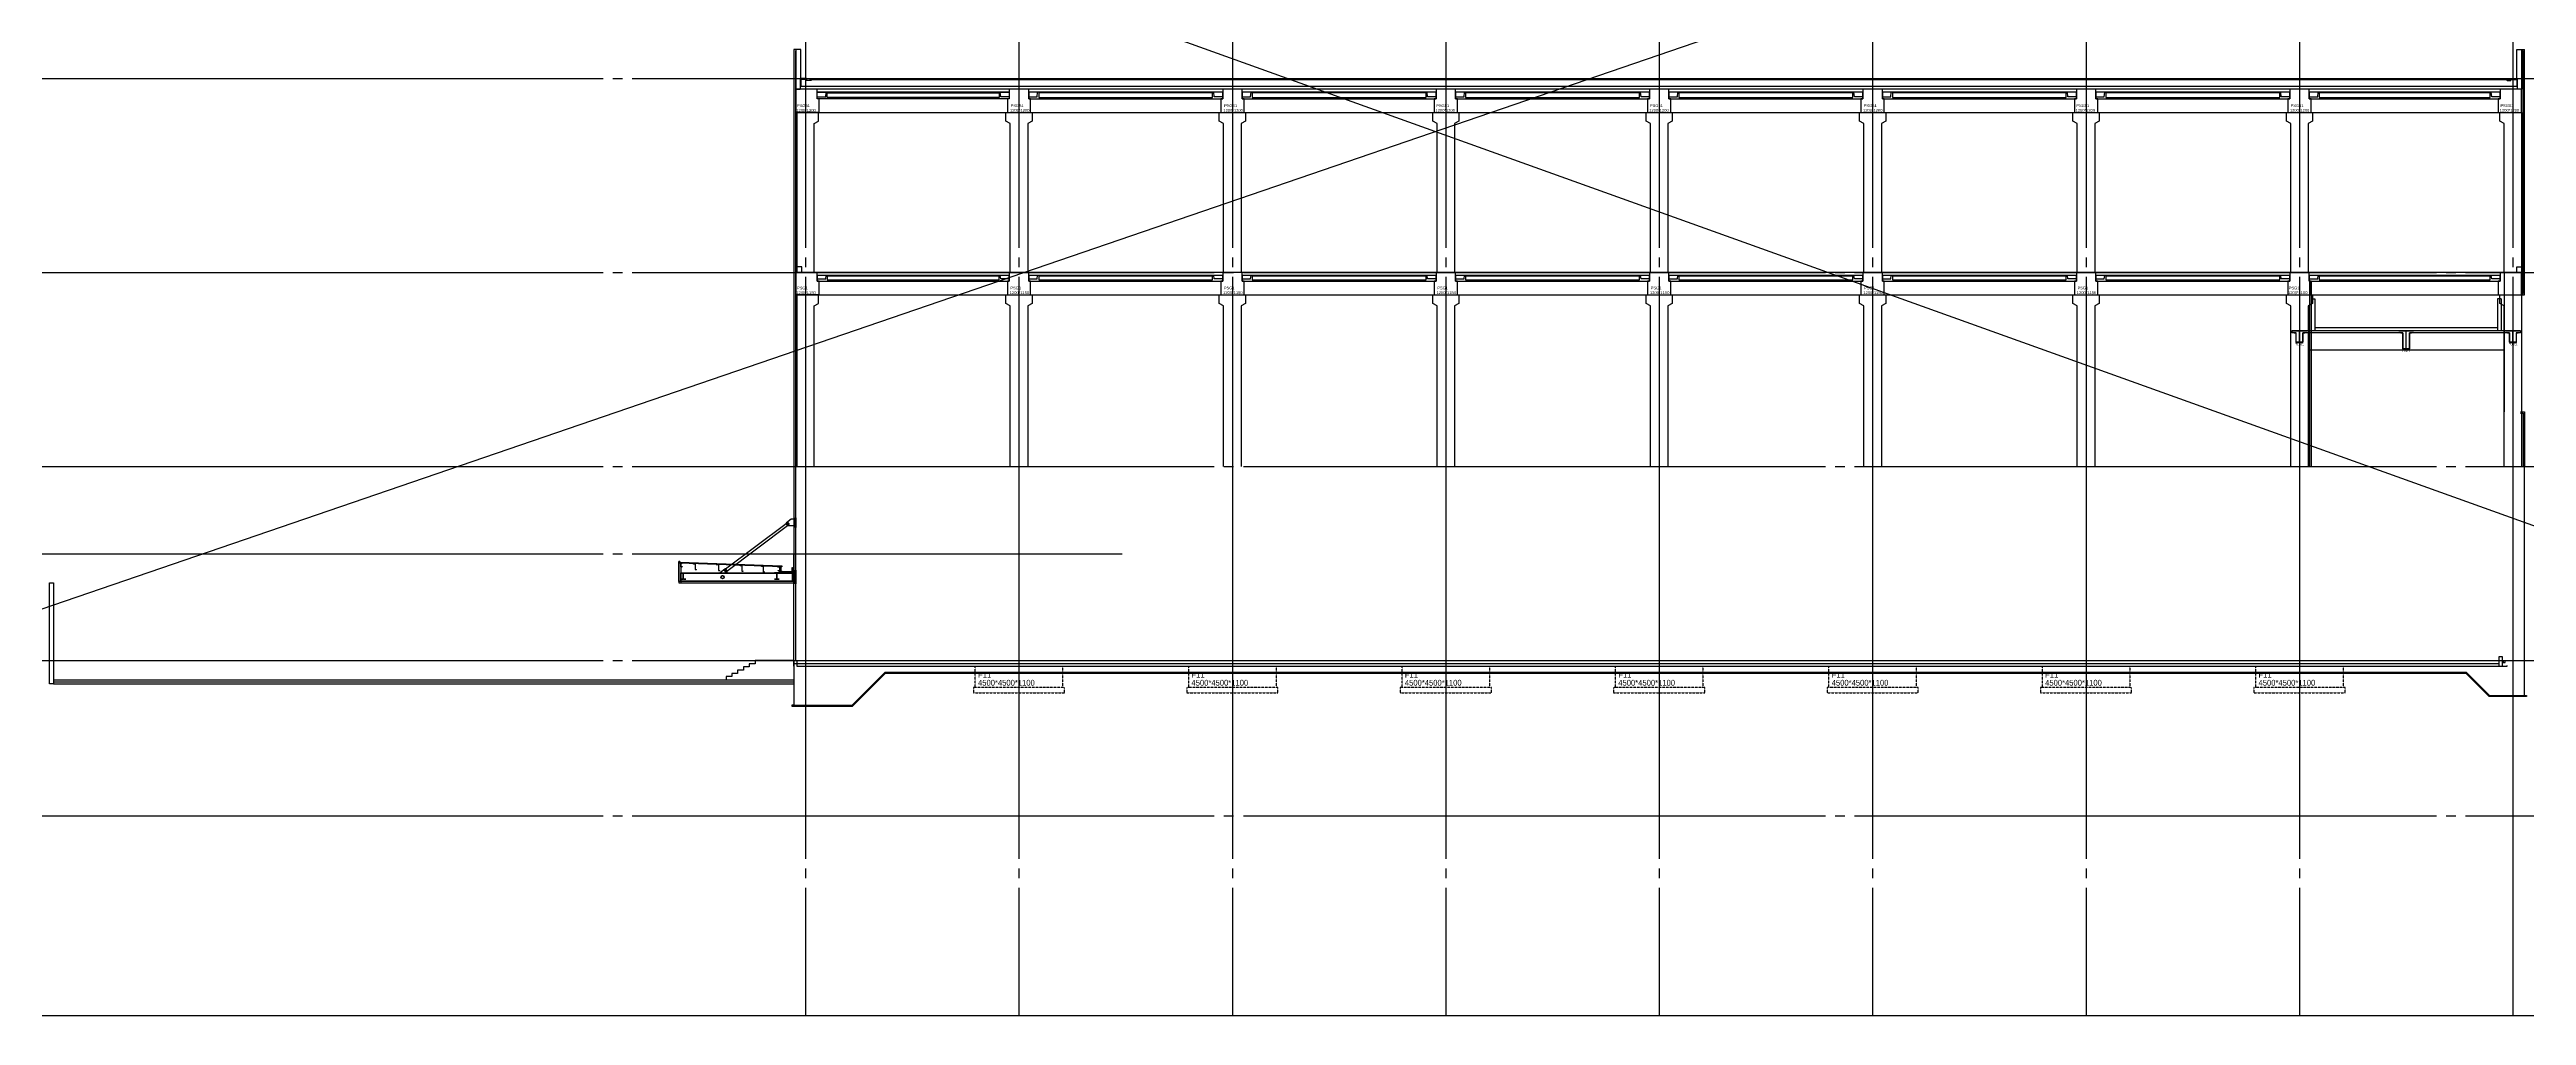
# Model space of a CAD drawing. Extents: x 152195838 to 323921156, y 365159662 to 730681027.
# Drawn here: x 160578402 to 160706070, y 365292762 to 365342563 of the extents above; entities that cross this region are included whole.
import ezdxf
from ezdxf.enums import TextEntityAlignment as Align

# ---------------------------------------------------------------- set-up
doc = ezdxf.new("R2010")
doc.units = 0
doc.header["$MEASUREMENT"] = 0
for name, pattern in [('CEN', [63, 60, -1, 1, -1]), ('H4', [4, 2, -2]), ('HIDDENX2', [0.75, 0.5, -0.25]), ('main-sec$0$CONTIN', [0])]:
    doc.linetypes.add(name, pattern=pattern)
doc.layers.get('0').update_dxf_attribs({"linetype": 'CONTINUOUS'})
doc.layers.get('Defpoints').update_dxf_attribs({"linetype": 'CONTINUOUS'})
for name, color, linetype in [('4', 4, 'CONTINUOUS'), ('4A.TEC CEN', 1, 'CEN'), ('4A.TEC LAND', 53, 'CONTINUOUS'), ('4A.TEC 단열재', 252, 'CONTINUOUS'), ('4A.TEC 마감선 1', 6, 'CONTINUOUS'), ('4A.TEC 벽체 1', 2, 'CONTINUOUS'), ('4A.TEC 벽체 3', 4, 'CONTINUOUS'), ('6A', 6, 'H4'), ('ELE', 4, 'CONTINUOUS'), ('FIN', 6, 'CONTINUOUS'), ('k-BESTO', 4, 'CONTINUOUS'), ('main-sec$0$5', 5, 'CONTINUOUS'), ('main-sec$0$6', 6, 'CONTINUOUS'), ('main-sec$0$7', 3, 'CONTINUOUS'), ('main-sec$0$BOLT', 8, 'CONTINUOUS'), ('main-sec$0$COR', 4, 'CONTINUOUS'), ('main-sec$0$EMBEDDED', 4, 'CONTINUOUS'), ('main-sec$0$FIN', 6, 'CONTINUOUS'), ('main-sec$0$INSUL', 8, 'CONTINUOUS'), ('main-sec$0$MAIN', 1, 'CONTINUOUS'), ('main-sec$0$MAIN B', 2, 'CONTINUOUS'), ('main-sec$0$MAIN G', 2, 'CONTINUOUS'), ('main-sec$0$PNL', 7, 'CONTINUOUS'), ('main-sec$0$PR', 6, 'CONTINUOUS'), ('main-sec$0$TPOSHEET', 7, 'CONTINUOUS'), ('main-sec$0$WEB_PL', 1, 'CONTINUOUS'), ('main-sec$0$~FLASHING', 4, 'CONTINUOUS'), ('STL', 3, 'CONTINUOUS'), ('text', 3, 'CONTINUOUS'), ('㈜SE&C 기둥', 2, 'CONTINUOUS'), ('㈜SE&C 마감선 1', 6, 'CONTINUOUS'), ('㈜SE&C 벽체 1', 2, 'CONTINUOUS'), ('㈜SE&C 벽체 4', 7, 'CONTINUOUS'), ('㈜SE&C 심볼', 7, 'CONTINUOUS')]:
    doc.layers.add(name, color=color, linetype=linetype)
doc.layers.add('DEFPOINT', color=135, linetype='CONTINUOUS', plot=False)
doc.styles.add('돋움', font='')
doc.styles.get('돋움').set_extended_font_data('돋움')

# ---------------------------------------------------------------- blocks, each defined once
blk = doc.blocks.new('A-2-3F')
at = {"layer": '㈜SE&C 기둥', "color": 8, "ltscale": 0.5}
for points in [[(950, 0), (950, 8288), (1175, 8400), (1175, 8850), (50, 8850), (50, 0)], [(11050, 0), (11050, 8288), (10825, 8400), (10825, 8850), (12175, 8850), (12175, 8400), (11950, 8288), (11950, 0)], [(22050, 0), (22050, 8288), (21825, 8400), (21825, 8850), (23175, 8850), (23175, 8400), (22950, 8288), (22950, 0)], [(22050, 0), (22050, 8288), (21825, 8400), (21825, 8850), (23175, 8850), (23175, 8400), (22950, 8288), (22950, 0)], [(33050, 0), (33050, 8288), (32825, 8400), (32825, 8850), (34175, 8850), (34175, 8400), (33950, 8288), (33950, 0)], [(33050, 0), (33050, 8288), (32825, 8400), (32825, 8850), (34175, 8850), (34175, 8400), (33950, 8288), (33950, 0)], [(44050, 0), (44050, 8288), (43825, 8400), (43825, 8850), (45175, 8850), (45175, 8400), (44950, 8288), (44950, 0)], [(44050, 0), (44050, 8288), (43825, 8400), (43825, 8850), (45175, 8850), (45175, 8400), (44950, 8288), (44950, 0)], [(55050, 0), (55050, 8288), (54825, 8400), (54825, 8850), (56175, 8850), (56175, 8400), (55950, 8288), (55950, 0)], [(66050, 0), (66050, 8288), (65825, 8400), (65825, 8850), (67175, 8850), (67175, 8400), (66950, 8288), (66950, 0)], [(77050, 0), (77050, 8288), (76825, 8400), (76825, 8850), (78175, 8850), (78175, 8400), (77950, 8288), (77950, 0)]]:
    blk.add_lwpolyline(points, dxfattribs=at)
at = {"layer": '㈜SE&C 기둥', "color": 8, "ltscale": 0.5, "elevation": 104062}
blk.add_lwpolyline([(88050, 0), (88050, 8288), (87825, 8400), (87825, 8850), (88950, 8850), (88950, 0)], dxfattribs=at)
at = {"layer": '㈜SE&C 벽체 1'}
for p, q in [((87850, 10000, 117287), (50, 10000)), ((11000, 9850, 13718), (1100, 9850, 171)), ((22000, 9850, 28769), (12000, 9850, 15086)), ((33000, 9850, 43821), (23000, 9850, 30138)), ((44000, 9850, 58873), (34000, 9850, 45190)), ((55000, 9850, 73925), (45000, 9850, 60241)), ((66000, 9850, 88977), (56000, 9850, 75293)), ((77000, 9850, 13478), (67000, 9850, 90345)), ((87850, 9850, -69922), (78000, 9850, 5792))]:
    blk.add_line(p, q, dxfattribs=at)
blk.add_lwpolyline([(0, 10000), (300, 10000), (300, 10300), (0, 10300)], close=True, dxfattribs=at)
at = {"layer": '㈜SE&C 벽체 1', "elevation": 104062}
blk.add_lwpolyline([(89000, 10000), (88700, 10000), (88700, 10300), (89000, 10300)], close=True, dxfattribs=at)
at = {"layer": '㈜SE&C 벽체 1', "flags": 128}
for points in [[(0, 8850), (1200, 8850), (1200, 9550), (1100, 9550), (1100, 10000), (0, 10000), (0, 9550), (0, 9550)], [(10900, 8850), (12100, 8850), (12100, 9550), (12000, 9550), (12000, 10000), (11000, 10000), (11000, 9550), (10900, 9550)], [(21900, 8850), (23100, 8850), (23100, 9550), (23000, 9550), (23000, 10000), (22000, 10000), (22000, 9550), (21900, 9550)], [(32900, 8850), (34100, 8850), (34100, 9550), (34000, 9550), (34000, 10000), (33000, 10000), (33000, 9550), (32900, 9550)], [(43900, 8850), (45100, 8850), (45100, 9550), (45000, 9550), (45000, 10000), (44000, 10000), (44000, 9550), (43900, 9550)], [(54900, 8850), (56100, 8850), (56100, 9550), (56000, 9550), (56000, 10000), (55000, 10000), (55000, 9550), (54900, 9550)], [(65900, 8850), (67100, 8850), (67100, 9550), (67000, 9550), (67000, 10000), (66000, 10000), (66000, 9550), (65900, 9550)], [(76900, 8850), (78100, 8850), (78100, 9550), (78000, 9550), (78000, 10000), (77000, 10000), (77000, 9550), (76900, 9550)]]:
    blk.add_lwpolyline(points, close=True, dxfattribs=at)
at = {"layer": '㈜SE&C 벽체 1', "elevation": 104062, "flags": 128}
blk.add_lwpolyline([(87750, 8850), (88950, 8850), (88950, 9550), (88950, 9550), (88950, 10000), (87850, 10000), (87850, 9550), (87750, 9550)], close=True, dxfattribs=at)
at = {"layer": '㈜SE&C 벽체 4'}
blk.add_line((1175, 8850), (87750, 8850, 119209), dxfattribs=at)
at = {"layer": '㈜SE&C 벽체 4', "color": 6, "ltscale": 0.5}
for points, elevation in [([(1100, 9850), (1100, 9550), (1268, 9550), (1268, 9550), (10882, 9550), (10882, 9550), (11000, 9550), (11000, 9850)], 171), ([(1617, 9625), (10483, 9625), (10483, 9813), (1617, 9813)], 171), ([(12000, 9850), (12000, 9550), (12168, 9550), (12168, 9550), (21882, 9550), (21882, 9550), (22000, 9550), (22000, 9850)], 15086), ([(12517, 9625), (21483, 9625), (21483, 9813), (12517, 9813)], 15086), ([(23000, 9850), (23000, 9550), (23168, 9550), (23168, 9550), (32882, 9550), (32882, 9550), (33000, 9550), (33000, 9850)], 30138), ([(23517, 9625), (32483, 9625), (32483, 9813), (23517, 9813)], 30138), ([(34000, 9850), (34000, 9550), (34168, 9550), (34168, 9550), (43882, 9550), (43882, 9550), (44000, 9550), (44000, 9850)], 45190), ([(34517, 9625), (43483, 9625), (43483, 9813), (34517, 9813)], 45190), ([(45000, 9850), (45000, 9550), (45168, 9550), (45168, 9550), (54882, 9550), (54882, 9550), (55000, 9550), (55000, 9850)], 60241), ([(45517, 9625), (54483, 9625), (54483, 9813), (45517, 9813)], 60241), ([(56000, 9850), (56000, 9550), (56168, 9550), (56168, 9550), (65882, 9550), (65882, 9550), (66000, 9550), (66000, 9850)], 75293), ([(56517, 9625), (65483, 9625), (65483, 9813), (56517, 9813)], 75293), ([(67000, 9850), (67000, 9550), (67168, 9550), (67168, 9550), (76882, 9550), (76882, 9550), (77000, 9550), (77000, 9850)], 90345), ([(67517, 9625), (76483, 9625), (76483, 9813), (67517, 9813)], 90345), ([(78000, 9850), (78000, 9550), (78168, 9550), (78168, 9550), (87732, 9550), (87732, 9550), (87850, 9550), (87850, 9850)], 5792), ([(78517, 9625), (87333, 9625), (87333, 9813), (78517, 9813)], 5792)]:
    blk.add_lwpolyline(points, close=True, dxfattribs=dict(at, elevation=elevation))
for points, elevation in [([(1100, 9669), (1539, 9669), (1562, 9850)], 171), ([(11000, 9669), (10561, 9669), (10538, 9850)], 13718), ([(12000, 9669), (12439, 9669), (12462, 9850)], 15086), ([(22000, 9669), (21561, 9669), (21538, 9850)], 28769), ([(23000, 9669), (23439, 9669), (23462, 9850)], 30138), ([(33000, 9669), (32561, 9669), (32538, 9850)], 43821), ([(34000, 9669), (34439, 9669), (34462, 9850)], 45190), ([(44000, 9669), (43561, 9669), (43538, 9850)], 58873), ([(45000, 9669), (45439, 9669), (45462, 9850)], 60241), ([(55000, 9669), (54561, 9669), (54538, 9850)], 73925), ([(56000, 9669), (56439, 9669), (56462, 9850)], 75293), ([(66000, 9669), (65561, 9669), (65538, 9850)], 88977), ([(67000, 9669), (67439, 9669), (67462, 9850)], 90345), ([(77000, 9669), (76561, 9669), (76538, 9850)], 13478), ([(78000, 9669), (78439, 9669), (78462, 9850)], 5792), ([(87850, 9669), (87411, 9669), (87388, 9850)], -146789)]:
    blk.add_lwpolyline(points, dxfattribs=dict(at, elevation=elevation))
at = {"layer": 'DEFPOINT', "linetype": 'ByBlock', "style": '돋움'}
for s, p in [('1200*1150', (22, 8964)), ('PSG1', (60, 9206)), ('1200*1150', (11022, 8964)), ('PSG1', (11060, 9206)), ('1200*1150', (22022, 8964)), ('PSG1', (22060, 9206)), ('1200*1150', (33022, 8964)), ('PSG1', (33060, 9206)), ('1200*1150', (44022, 8964)), ('PSG1', (44060, 9206)), ('1200*1150', (55022, 8964)), ('PSG1', (55060, 9206)), ('1200*1150', (66022, 8964)), ('PSG1', (66060, 9206)), ('1200*1150', (76910, 8964, 104062)), ('PSG1', (76948, 9206, 104062))]:
    blk.add_text(s, height=150, dxfattribs=at).set_placement(p, align=Align.MIDDLE_LEFT)
blk = doc.blocks.new('zw$BDE9')
at = {"layer": '4'}
for p, q in [((41, 0), (41, 71)), ((41, 0), (241, 0)), ((241, 0), (241, 71))]:
    blk.add_line(p, q, dxfattribs=at)
at = {"layer": '6A'}
for p, q in [((41, 71), (0, 10)), ((43, 66), (5, 10)), ((61, 71), (41, 71)), ((61, 66), (43, 66))]:
    blk.add_line(p, q, dxfattribs=at)
at = {"layer": 'FIN'}
for p, q in [((61, 34), (61, 71)), ((76, 20), (61, 34)), ((206, 20), (76, 20)), ((221, 35), (206, 20)), ((221, 35), (221, 71))]:
    blk.add_line(p, q, dxfattribs=at)
at = {"layer": 'STL'}
for points in [[(41, 100), (42, 100, -0.4142136), (45, 97), (45, 75), (58, 75, -0.4142136), (61, 72), (61, 71), (41, 71)], [(241, 100), (239, 100, 0.4142136), (237, 97), (237, 75), (223, 75, 0.4142136), (221, 72), (221, 71), (241, 71)]]:
    blk.add_lwpolyline(points, format="xyb", close=True, dxfattribs=at)
blk = doc.blocks.new('A$C41129959')
at = {"layer": '4A.TEC 마감선 1'}
for p, q in [((20, 450), (0, 435)), ((0, 435), (0, 50))]:
    blk.add_line(p, q, dxfattribs=at)
at = {"layer": '㈜SE&C 벽체 1'}
blk.add_lwpolyline([(0, 450), (20, 450), (20, -100)], dxfattribs=at)
blk = doc.blocks.new('A-2-4F')
at = {"layer": '4A.TEC 단열재'}
blk.add_line((77720, 9600, 103755), (-10770, 9600, -14454), dxfattribs=at)
at = {"layer": '4A.TEC 마감선 1'}
for p, q in [((-10450, 10000), (-10750, 10000)), ((-10450, 9950), (-10750, 9950)), ((-10250, 10000), (77200, 10000)), ((-10250, 9950), (77200, 9950)), ((77400, 10000, 104062), (77700, 10000, 104062)), ((77400, 9950, 104062), (77700, 9950, 104062))]:
    blk.add_line(p, q, dxfattribs=at)
at = {"layer": '㈜SE&C 기둥', "color": 8, "ltscale": 0.5}
for points in [[(-10050, 0), (-10050, 7687), (-9825, 7800), (-9825, 8250), (-10950, 8250), (-10950, 0)], [(50, 0), (50, 7687), (-175, 7800), (-175, 8250), (1175, 8250), (1175, 7800), (950, 7687), (950, 0)], [(11050, 0), (11050, 7687), (10825, 7800), (10825, 8250), (12175, 8250), (12175, 7800), (11950, 7687), (11950, 0)], [(22050, 0), (22050, 7687), (21825, 7800), (21825, 8250), (23175, 8250), (23175, 7800), (22950, 7687), (22950, 0)], [(22050, 0), (22050, 7687), (21825, 7800), (21825, 8250), (23175, 8250), (23175, 7800), (22950, 7687), (22950, 0)], [(33050, 0), (33050, 7687), (32825, 7800), (32825, 8250), (34175, 8250), (34175, 7800), (33950, 7687), (33950, 0)], [(33050, 0), (33050, 7687), (32825, 7800), (32825, 8250), (34175, 8250), (34175, 7800), (33950, 7687), (33950, 0)], [(44050, 0), (44050, 7687), (43825, 7800), (43825, 8250), (45175, 8250), (45175, 7800), (44950, 7687), (44950, 0)], [(44050, 0), (44050, 7687), (43825, 7800), (43825, 8250), (45175, 8250), (45175, 7800), (44950, 7687), (44950, 0)], [(55050, 0), (55050, 7687), (54825, 7800), (54825, 8250), (56175, 8250), (56175, 7800), (55950, 7687), (55950, 0)], [(66050, 0), (66050, 7687), (65825, 7800), (65825, 8250), (67175, 8250), (67175, 7800), (66950, 7687), (66950, 0)]]:
    blk.add_lwpolyline(points, dxfattribs=at)
at = {"layer": '㈜SE&C 기둥', "color": 8, "ltscale": 0.5, "elevation": 104062}
blk.add_lwpolyline([(77050, 0), (77050, 7687), (76825, 7800), (76825, 8250), (77950, 8250), (77950, 0)], dxfattribs=at)
at = {"layer": '㈜SE&C 벽체 1'}
for p, q in [((77950, 9450, 104062), (-9900, 9450, -13292)), ((0, 9300, -1334), (-9900, 9300, -14881)), ((11000, 9300, 13718), (1000, 9300, 34)), ((22000, 9300, 28769), (12000, 9300, 15086)), ((33000, 9300, 43821), (23000, 9300, 30138)), ((44000, 9300, 58873), (34000, 9300, 45190)), ((55000, 9300, 73925), (45000, 9300, 60241)), ((66000, 9300, 88977), (56000, 9300, 75293)), ((76850, 9300, 103823), (67000, 9300, 90345))]:
    blk.add_line(p, q, dxfattribs=at)
blk.add_lwpolyline([(-10750, 10000), (-10750, 11500), (-11000, 11500), (-11000, 9450), (-10770, 9450)], dxfattribs=at)
at = {"layer": '㈜SE&C 벽체 1', "elevation": 104062}
blk.add_lwpolyline([(77700, 10000), (77700, 11500), (77950, 11500), (77950, 9450), (77720, 9450)], dxfattribs=at)
at = {"layer": '㈜SE&C 벽체 1', "flags": 128}
for points in [[(-11000, 8250), (-9800, 8250), (-9800, 8950), (-9900, 8950), (-9900, 9450), (-11000, 9450), (-11000, 8950), (-11000, 8950)], [(-100, 8250), (1100, 8250), (1100, 8950), (1000, 8950), (1000, 9450), (0, 9450), (0, 8950), (-100, 8950)], [(10900, 8250), (12100, 8250), (12100, 8950), (12000, 8950), (12000, 9450), (11000, 9450), (11000, 8950), (10900, 8950)], [(21900, 8250), (23100, 8250), (23100, 8950), (23000, 8950), (23000, 9450), (22000, 9450), (22000, 8950), (21900, 8950)], [(32900, 8250), (34100, 8250), (34100, 8950), (34000, 8950), (34000, 9450), (33000, 9450), (33000, 8950), (32900, 8950)], [(43900, 8250), (45100, 8250), (45100, 8950), (45000, 8950), (45000, 9450), (44000, 9450), (44000, 8950), (43900, 8950)], [(54900, 8250), (56100, 8250), (56100, 8950), (56000, 8950), (56000, 9450), (55000, 9450), (55000, 8950), (54900, 8950)], [(65900, 8250), (67100, 8250), (67100, 8950), (67000, 8950), (67000, 9450), (66000, 9450), (66000, 8950), (65900, 8950)]]:
    blk.add_lwpolyline(points, close=True, dxfattribs=at)
at = {"layer": '㈜SE&C 벽체 1', "elevation": 104062, "flags": 128}
blk.add_lwpolyline([(76750, 8250), (77950, 8250), (77950, 8950), (77950, 8950), (77950, 9450), (76850, 9450), (76850, 8950), (76750, 8950)], close=True, dxfattribs=at)
at = {"layer": '㈜SE&C 벽체 4'}
blk.add_line((-9800, 8250, -15112), (76750, 8250, 104062), dxfattribs=at)
at = {"layer": '㈜SE&C 벽체 4', "color": 6, "ltscale": 0.5}
for points, elevation in [([(0, 9300), (0, 8950), (-168, 8950), (-168, 8950), (-9782, 8950), (-9782, 8950), (-9900, 8950), (-9900, 9300)], -14881), ([(-517, 9025), (-9383, 9025), (-9383, 9263), (-517, 9263)], -14881), ([(1000, 9300), (1000, 8950), (1168, 8950), (1168, 8950), (10882, 8950), (10882, 8950), (11000, 8950), (11000, 9300)], 171), ([(1517, 9025), (10483, 9025), (10483, 9263), (1517, 9263)], 171), ([(12000, 9300), (12000, 8950), (12168, 8950), (12168, 8950), (21882, 8950), (21882, 8950), (22000, 8950), (22000, 9300)], 15086), ([(12517, 9025), (21483, 9025), (21483, 9263), (12517, 9263)], 15086), ([(23000, 9300), (23000, 8950), (23168, 8950), (23168, 8950), (32882, 8950), (32882, 8950), (33000, 8950), (33000, 9300)], 30138), ([(23517, 9025), (32483, 9025), (32483, 9263), (23517, 9263)], 30138), ([(34000, 9300), (34000, 8950), (34168, 8950), (34168, 8950), (43882, 8950), (43882, 8950), (44000, 8950), (44000, 9300)], 45190), ([(34517, 9025), (43483, 9025), (43483, 9263), (34517, 9263)], 45190), ([(45000, 9300), (45000, 8950), (45168, 8950), (45168, 8950), (54882, 8950), (54882, 8950), (55000, 8950), (55000, 9300)], 60241), ([(45517, 9025), (54483, 9025), (54483, 9263), (45517, 9263)], 60241), ([(56000, 9300), (56000, 8950), (56168, 8950), (56168, 8950), (65882, 8950), (65882, 8950), (66000, 8950), (66000, 9300)], 75293), ([(56517, 9025), (65483, 9025), (65483, 9263), (56517, 9263)], 75293), ([(67000, 9300), (67000, 8950), (67168, 8950), (67168, 8950), (76732, 8950), (76732, 8950), (76850, 8950), (76850, 9300)], 90345), ([(67517, 9025), (76333, 9025), (76333, 9263), (67517, 9263)], 90345)]:
    blk.add_lwpolyline(points, close=True, dxfattribs=dict(at, elevation=elevation))
for points, elevation in [([(-9900, 9069), (-9461, 9069), (-9438, 9300)], -1334), ([(0, 9069), (-439, 9069), (-462, 9300)], -1334), ([(1000, 9069), (1439, 9069), (1462, 9300)], 171), ([(11000, 9069), (10561, 9069), (10538, 9300)], 13718), ([(12000, 9069), (12439, 9069), (12462, 9300)], 15086), ([(22000, 9069), (21561, 9069), (21538, 9300)], 28769), ([(23000, 9069), (23439, 9069), (23462, 9300)], 30138), ([(33000, 9069), (32561, 9069), (32538, 9300)], 43821), ([(34000, 9069), (34439, 9069), (34462, 9300)], 45190), ([(44000, 9069), (43561, 9069), (43538, 9300)], 58873), ([(45000, 9069), (45439, 9069), (45462, 9300)], 60241), ([(55000, 9069), (54561, 9069), (54538, 9300)], 73925), ([(56000, 9069), (56439, 9069), (56462, 9300)], 75293), ([(66000, 9069), (65561, 9069), (65538, 9300)], 88977), ([(67000, 9069), (67439, 9069), (67462, 9300)], 90345), ([(76850, 9069), (76411, 9069), (76388, 9300)], 103823)]:
    blk.add_lwpolyline(points, dxfattribs=dict(at, elevation=elevation))
at = {"layer": '4A.TEC 마감선 1', "xscale": -1}
blk.add_blockref('zw$BDE9', (-10209, 9900), dxfattribs=at)
at = {"layer": '4A.TEC 마감선 1'}
blk.add_blockref('zw$BDE9', (77159, 9900, 104062), dxfattribs=at)
at = {"layer": '4A.TEC 벽체 3', "linetype": 'Continuous', "xscale": -1}
blk.add_blockref('A$C41129959', (-10750, 9550), dxfattribs=at)
at = {"layer": '4A.TEC 벽체 3', "linetype": 'Continuous'}
blk.add_blockref('A$C41129959', (77700, 9550, 104062), dxfattribs=at)
at = {"layer": 'DEFPOINT', "linetype": 'ByBlock', "style": '돋움'}
for s, p in [('1200*1200', (-10978, 8364)), ('PSG51', (-10940, 8606)), ('1200*1200', (37, 8364)), ('PSG51', (75, 8606)), ('1200*1200', (11037, 8364)), ('PSG51', (11075, 8606)), ('1200*1200', (21966, 8364)), ('PSG51', (22004, 8606)), ('1200*1200', (32983, 8364)), ('PSG51', (33021, 8606)), ('1200*1200', (44004, 8364)), ('PSG51', (44042, 8606)), ('1200*1200', (54960, 8364)), ('PSG51', (54998, 8606)), ('1200*1200', (66005, 8364)), ('PSG51', (66043, 8606)), ('1200*1200', (76822, 8364)), ('PSG51', (76860, 8606))]:
    blk.add_text(s, height=150, dxfattribs=at).set_placement(p, align=Align.MIDDLE_LEFT)
blk = doc.blocks.new('main-sec$0$A$C51EC2C76')
at = {"layer": 'main-sec$0$6'}
for p, q in [((33, 56), (25, 56)), ((25, 56), (33, 56)), ((25, 55), (25, 56)), ((25, 56), (25, 56)), ((25, 54), (25, 55)), ((33, 54), (25, 54)), ((27, 56), (27, 54)), ((32, 50), (27, 45)), ((32, 47), (27, 41)), ((32, 43), (27, 38)), ((32, 40), (27, 34)), ((32, 36), (27, 31)), ((32, 33), (27, 28)), ((32, 30), (27, 24)), ((32, 26), (27, 21)), ((32, 23), (27, 18)), ((32, 20), (27, 14)), ((32, 17), (27, 11)), ((32, 13), (27, 8)), ((32, 9), (27, 4)), ((29, 1), (29, 53)), ((29, 1), (29, 0)), ((29, 0), (30, 1)), ((30, 1), (30, 53)), ((31, 56), (31, 54)), ((33, 56), (33, 54)), ((33, 56), (33, 56))]:
    blk.add_line(p, q, dxfattribs=at)
at = {"layer": 'main-sec$0$6', "const_width": 0.71}
for points in [[(0, 54), (2, 53), (5, 53), (5, 53), (5, 54), (6, 54), (6, 54), (7, 55), (8, 55), (8, 55), (9, 55), (10, 54), (10, 54), (10, 54), (11, 53), (11, 53), (13, 53), (15, 53), (16, 53), (16, 53), (17, 54), (17, 55), (18, 56), (19, 56), (20, 56), (20, 56), (21, 56), (22, 55), (23, 55), (23, 54), (23, 54), (24, 53), (24, 53), (26, 53), (28, 53), (29, 53)], [(58, 54), (56, 53), (54, 53), (53, 53), (53, 54), (53, 54), (52, 54), (52, 55), (51, 55), (50, 55), (49, 55), (49, 54), (48, 54), (48, 54), (48, 53), (47, 53), (45, 53), (44, 53), (42, 53), (42, 53), (42, 54), (41, 55), (40, 56), (40, 56), (39, 56), (38, 56), (37, 56), (36, 55), (36, 55), (35, 54), (35, 54), (35, 53), (34, 53), (33, 53), (31, 53), (29, 53)]]:
    blk.add_lwpolyline(points, dxfattribs=at)
blk = doc.blocks.new('rwe')
at = {"layer": 'main-sec$0$5'}
for points in [[(8534462, -367782), (8539710, -367980), (8539710, -368030), (8534460, -367832), (8534460, -367757), (8534410, -367757), (8534410, -368857), (8540410, -368857)], [(8534510, -367835), (8534510, -368782), (8534410, -368782), (8534410, -367758), (8534460, -367758), (8534460, -367833)], [(8534510, -367932), (8534510, -368857)]]:
    blk.add_lwpolyline(points, dxfattribs=at)
at = {"layer": 'main-sec$0$7', "color": 8}
for points in [[(8540410, -365577), (8540200, -365577), (8539950, -365764), (8539956, -365772)], [(8540040, -365884), (8540045, -365892), (8540410, -365892)], [(8536563, -368332), (8536563, -368304), (8536783, -368139), (8536789, -368147)], [(8536873, -368259), (8536878, -368267), (8536878, -368332)]]:
    blk.add_lwpolyline(points, dxfattribs=at)
at = {"layer": 'main-sec$0$BOLT', "color": 1}
for p, q in [((8540019, -365775), (8539980, -365804)), ((8539985, -365770), (8540014, -365809)), ((8540055, -365823), (8540016, -365852)), ((8540021, -365818), (8540050, -365857)), ((8536774, -368209), (8536812, -368180)), ((8536778, -368175), (8536807, -368214)), ((8536810, -368257), (8536848, -368228)), ((8536814, -368223), (8536843, -368262))]:
    blk.add_line(p, q, dxfattribs=at)
at = {"layer": 'main-sec$0$BOLT', "color": 8, "linetype": 'Continuous'}
for p, q in [((8540327, -368437), (8540292, -368437)), ((8540327, -368497), (8540292, -368497)), ((8540327, -368557), (8540292, -368557)), ((8540327, -368617), (8540292, -368617)), ((8540327, -368677), (8540292, -368677)), ((8540310, -368454), (8540310, -368419)), ((8540310, -368514), (8540310, -368479)), ((8540310, -368574), (8540310, -368539)), ((8540310, -368634), (8540310, -368599)), ((8540310, -368694), (8540310, -368659)), ((8540387, -368437), (8540352, -368437)), ((8540387, -368497), (8540352, -368497)), ((8540387, -368557), (8540352, -368557)), ((8540387, -368617), (8540352, -368617)), ((8540387, -368677), (8540352, -368677)), ((8540370, -368454), (8540370, -368419)), ((8540370, -368514), (8540370, -368479)), ((8540370, -368574), (8540370, -368539)), ((8540370, -368634), (8540370, -368599)), ((8540370, -368694), (8540370, -368659))]:
    blk.add_line(p, q, dxfattribs=at)
at = {"layer": 'main-sec$0$BOLT', "color": 0}
for centre in [(8540000, -365789), (8540036, -365837), (8536793, -368194), (8536829, -368242)]:
    blk.add_circle(centre, 12, dxfattribs=at)
at = {"layer": 'main-sec$0$BOLT', "color": 8, "linetype": 'Continuous'}
for centre in [(8540310, -368437), (8540310, -368497), (8540310, -368557), (8540310, -368617), (8540310, -368677), (8540370, -368437), (8540370, -368497), (8540370, -368557), (8540370, -368617), (8540370, -368677)]:
    blk.add_circle(centre, 11, dxfattribs=at)
at = {"layer": 'main-sec$0$COR'}
for points in [[(8539610, -368030), (8539498, -368028), (8539498, -368023), (8539615, -368025)], [(8539569, -368023), (8539569, -368024), (8539665, -368026), (8539665, -368106), (8539666, -368106), (8539666, -368025), (8539569, -368023)], [(8539615, -368025), (8539615, -368327), (8540255, -368327), (8540255, -368069), (8540260, -368069), (8540260, -368332), (8539610, -368332), (8539610, -368030)]]:
    blk.add_lwpolyline(points, dxfattribs=at)
at = {"layer": 'main-sec$0$EMBEDDED', "color": 8}
for points in [[(8540440, -366002), (8540410, -366002), (8540410, -365502), (8540440, -365502)], [(8540440, -368907), (8540410, -368907), (8540410, -368207), (8540440, -368207)]]:
    blk.add_lwpolyline(points, close=True, dxfattribs=at)
at = {"layer": 'main-sec$0$FIN'}
for p, q in [((8539618, -368034), (8539665, -368034)), ((8540260, -368279), (8540203, -368282))]:
    blk.add_line(p, q, dxfattribs=at)
at = {"layer": 'main-sec$0$INSUL'}
for p, q in [((8540041, -368271), (8540203, -368271)), ((8540041, -368272), (8540203, -368272)), ((8540176, -368271), (8540176, -368272))]:
    blk.add_line(p, q, dxfattribs=at)
at = {"layer": 'main-sec$0$INSUL', "const_width": 0.5}
for points in [[(8539775, -368269), (8539777, -368272)], [(8539778, -368269), (8539780, -368272)], [(8539781, -368269), (8539783, -368272)], [(8539784, -368269), (8539786, -368272)], [(8539787, -368269), (8539789, -368272)], [(8539790, -368269), (8539792, -368272)], [(8539793, -368269), (8539796, -368272)], [(8539796, -368269), (8539799, -368272)], [(8539799, -368269), (8539802, -368272)], [(8539802, -368269), (8539805, -368272)]]:
    blk.add_lwpolyline(points, dxfattribs=at)
at = {"layer": 'main-sec$0$MAIN', "color": 8, "linetype": 'Continuous'}
for p, q in [((8540410, -368332), (8540410, -368397)), ((8540410, -368717), (8540410, -368782))]:
    blk.add_line(p, q, dxfattribs=at)
at = {"layer": 'main-sec$0$MAIN', "color": 8, "linetype": 'main-sec$0$CONTIN'}
blk.add_line((8540410, -368397), (8540410, -368717), dxfattribs=at)
at = {"layer": 'main-sec$0$MAIN B'}
for p, q in [((8536805, -368135), (8539932, -365790)), ((8536889, -368247), (8540016, -365902)), ((8539940, -365784), (8540012, -365730)), ((8540012, -365730), (8540096, -365842)), ((8540024, -365896), (8540096, -365842)), ((8536805, -368135), (8536733, -368189)), ((8536733, -368189), (8536817, -368301)), ((8536889, -368247), (8536817, -368301))]:
    blk.add_line(p, q, dxfattribs=at)
for points in [[(8540029, -365904), (8540022, -365910), (8539926, -365782), (8539934, -365776)], [(8536895, -368255), (8536902, -368250), (8536806, -368122), (8536799, -368127)]]:
    blk.add_lwpolyline(points, close=True, dxfattribs=at)
at = {"layer": 'main-sec$0$MAIN B', "color": 6}
for points in [[(8534760, -368332), (8534760, -368346), (8534659, -368346, 0.4142136), (8534639, -368366), (8534639, -368638, 0.4142136), (8534659, -368658), (8534760, -368658), (8534760, -368672), (8534510, -368672), (8534510, -368658), (8534610, -368658, 0.4142136), (8534630, -368638), (8534630, -368366, 0.4142136), (8534610, -368346), (8534510, -368346), (8534510, -368332)], [(8539335, -368332), (8539335, -368346), (8539435, -368346, -0.4142136), (8539455, -368366), (8539455, -368638, -0.4142136), (8539435, -368658), (8539335, -368658), (8539335, -368672), (8539585, -368672), (8539585, -368658), (8539484, -368658, -0.4142136), (8539464, -368638), (8539464, -368366, -0.4142136), (8539484, -368346), (8539585, -368346), (8539585, -368332)]]:
    blk.add_lwpolyline(points, format="xyb", close=True, dxfattribs=at)
for radius in [82.5, 78]:
    blk.add_circle((8536660, -368557), radius, dxfattribs=at)
at = {"layer": 'main-sec$0$MAIN G'}
for p, q in [((8540400, -368332), (8540400, -368397)), ((8540400, -368717), (8540400, -368782))]:
    blk.add_line(p, q, dxfattribs=at)
for points in [[(8540400, -368782), (8534510, -368782), (8534510, -368332), (8540400, -368332)], [(8540400, -368768), (8534510, -368768), (8534510, -368346), (8540400, -368346)]]:
    blk.add_lwpolyline(points, dxfattribs=at)
at = {"layer": 'main-sec$0$MAIN G', "color": 8}
for points in [[(8540410, -368332), (8540410, -368332), (8540410, -368782), (8540410, -368782)], [(8540410, -368346), (8540410, -368346), (8540410, -368768), (8540410, -368768)]]:
    blk.add_lwpolyline(points, dxfattribs=at)
at = {"layer": 'main-sec$0$PNL'}
for p, q in [((8539618, -368034), (8539618, -368327)), ((8540255, -368326), (8539618, -368326)), ((8540255, -368327), (8539618, -368327)), ((8539619, -368034), (8539619, -368327)), ((8539667, -368086), (8539667, -368327)), ((8539668, -368086), (8539668, -368327)), ((8540255, -368277), (8539668, -368277)), ((8540255, -368278), (8539668, -368278)), ((8539668, -368332), (8540260, -368332))]:
    blk.add_line(p, q, dxfattribs=at)
at = {"layer": 'main-sec$0$PR'}
for points in [[(8534585, -367854), (8534585, -367837, 0.4142136), (8534581, -367834), (8534513, -367834, 0.4142136), (8534510, -367837), (8534510, -368031, 0.4142136), (8534513, -368034), (8534581, -368034, 0.4142136), (8534585, -368031), (8534585, -368014), (8534581, -368014), (8534581, -368031), (8534513, -368031), (8534513, -367837), (8534581, -367837), (8534581, -367854)], [(8539534, -368050), (8539534, -368033, -0.4142136), (8539538, -368030), (8539606, -368030, -0.4142136), (8539609, -368033), (8539609, -368227, -0.4142136), (8539606, -368230), (8539538, -368230, -0.4142136), (8539534, -368227), (8539534, -368210), (8539538, -368210), (8539538, -368227), (8539606, -368227), (8539606, -368033), (8539538, -368033), (8539538, -368050)]]:
    blk.add_lwpolyline(points, format="xyb", close=True, dxfattribs=at)
for points in [[(8535169, -367891), (8535169, -367871), (8535247, -367871), (8535247, -368171), (8535325, -368171), (8535325, -368151)], [(8536369, -367934), (8536369, -367914), (8536447, -367914), (8536447, -368214), (8536525, -368214), (8536525, -368194)], [(8537569, -367977), (8537569, -367957), (8537647, -367957), (8537647, -368257), (8537725, -368257), (8537725, -368237)], [(8538669, -368016), (8538669, -367996), (8538747, -367996), (8538747, -368296), (8538825, -368296), (8538825, -368276)]]:
    blk.add_lwpolyline(points, dxfattribs=at)
at = {"layer": 'main-sec$0$TPOSHEET', "const_width": 1.5}
for points in [[(8539508, -368020), (8539667, -368023)], [(8539667, -368023), (8539667, -368265), (8539748, -368265), (8539766, -368268), (8539805, -368268)], [(8540251, -368273), (8539667, -368273)], [(8539667, -368273), (8540202, -368273)], [(8540252, -368070), (8540252, -368265), (8540171, -368265), (8540153, -368268), (8540114, -368268)]]:
    blk.add_lwpolyline(points, dxfattribs=at)
at = {"layer": 'main-sec$0$WEB_PL', "color": 8, "linetype": 'Continuous'}
for p, q in [((8540410, -368397), (8540270, -368397)), ((8540270, -368717), (8540270, -368397)), ((8540410, -368717), (8540270, -368717))]:
    blk.add_line(p, q, dxfattribs=at)
at = {"layer": 'main-sec$0$~FLASHING'}
for points in [[(8539714, -368327), (8539714, -368328), (8539615, -368328, -0.4142136), (8539614, -368327), (8539614, -368135), (8539615, -368135), (8539615, -368327)], [(8540156, -368327), (8540156, -368328), (8540255, -368328, 0.4142136), (8540256, -368327), (8540256, -368228), (8540255, -368228), (8540255, -368327)]]:
    blk.add_lwpolyline(points, format="xyb", close=True, dxfattribs=at)
at = {"layer": 'main-sec$0$TPOSHEET'}
blk.add_blockref('main-sec$0$A$C51EC2C76', (8539695, -368324), dxfattribs=at)
at = {"layer": 'main-sec$0$TPOSHEET', "xscale": -1}
blk.add_blockref('main-sec$0$A$C51EC2C76', (8540224, -368324), dxfattribs=at)
blk = doc.blocks.new('A$C8d5789d8')
at = {"layer": 'Defpoints'}
for p, q in [((0, 1126), (760, 1126)), ((380, 176), (380, 1126))]:
    blk.add_line(p, q, dxfattribs=at)
at = {"layer": 'k-BESTO'}
for p, q in [((100, 1026), (100, 1016)), ((210, 1026), (100, 1026)), ((100, 1026), (100, 1026)), ((100, 1016), (200, 1016)), ((200, 1016), (200, 176)), ((200, 176), (560, 176)), ((210, 186), (210, 1026)), ((550, 186), (210, 186)), ((660, 1026), (550, 1026)), ((550, 1026), (550, 186)), ((560, 176), (560, 1016)), ((560, 1016), (660, 1016)), ((660, 1016), (660, 1026))]:
    blk.add_line(p, q, dxfattribs=at)
at = {"layer": 'DEFPOINT', "linetype": 'ByBlock', "style": '돋움'}
blk.add_text('TUB11', height=100, dxfattribs=at).set_placement((172, 75), align=Align.MIDDLE_LEFT)
blk = doc.blocks.new('A$Cd117dfc3')
at = {"layer": 'Defpoints'}
for p, q in [((20, 1500), (780, 1500)), ((400, 900), (400, 1500)), ((11020, 1500), (11780, 1500)), ((11400, 900), (11400, 1500))]:
    blk.add_line(p, q, dxfattribs=at)
at = {"layer": 'k-BESTO'}
for p, q in [((120, 1400), (120, 1390)), ((230, 1400), (120, 1400)), ((120, 1400), (120, 1400)), ((120, 1390), (220, 1390)), ((220, 1390), (220, 900)), ((230, 910), (230, 1400)), ((680, 1400), (570, 1400)), ((570, 1400), (570, 910)), ((580, 900), (580, 1390)), ((580, 1390), (680, 1390)), ((680, 1390), (680, 1400)), ((11120, 1400), (11120, 1390)), ((11230, 1400), (11120, 1400)), ((11120, 1400), (11120, 1400)), ((11120, 1390), (11220, 1390)), ((11220, 1390), (11220, 900)), ((11230, 910), (11230, 1400)), ((11680, 1400), (11570, 1400)), ((11570, 1400), (11570, 910)), ((11580, 900), (11580, 1390)), ((11580, 1390), (11680, 1390)), ((11680, 1390), (11680, 1400)), ((220, 900), (580, 900)), ((570, 910), (230, 910)), ((11220, 900), (11580, 900)), ((11570, 910), (11230, 910))]:
    blk.add_line(p, q, dxfattribs=at)
at = {"layer": '㈜SE&C 기둥', "color": 8, "ltscale": 0.5}
blk.add_line((10950, -5500, 104062), (10950, 1400, 104062), dxfattribs=at)
at = {"layer": '㈜SE&C 마감선 1'}
blk.add_line((10600, 1650), (1200, 1650), dxfattribs=at)
at = {"layer": '㈜SE&C 벽체 1'}
for p, q in [((1000, 3150), (1000, 1500)), ((1000, 3150), (1000, 1500)), ((1000, 3150), (1200, 3150)), ((1200, 3150), (1200, 1500)), ((10800, 3150), (10600, 3150)), ((10600, 3150), (10600, 1500)), ((10800, 3150), (10800, 1500)), ((11800, 1500), (0, 1500)), ((0, 1500), (0, 1400)), ((230, 1400), (0, 1400)), ((5730, 1400), (570, 1400)), ((11230, 1400), (6070, 1400)), ((11800, 1400), (11570, 1400)), ((11800, 1500), (11800, 1400))]:
    blk.add_line(p, q, dxfattribs=at)
at = {"layer": '㈜SE&C 벽체 4'}
blk.add_line((10950, 500), (850, 500), dxfattribs=at)
at = {"layer": 'ELE'}
blk.add_blockref('A$C8d5789d8', (5520, 374), dxfattribs=at)
at = {"layer": 'DEFPOINT', "linetype": 'ByBlock', "style": '돋움'}
for p in [(192, 799), (11192, 799)]:
    blk.add_text('TUG11', height=100, dxfattribs=at).set_placement(p, align=Align.MIDDLE_LEFT)
blk = doc.blocks.new('AFWWEF')
blk.add_blockref('A$Cd117dfc3', (-238037, 132500, -1667))
blk = doc.blocks.new('A$C96a07ca7')
at = {"layer": '㈜SE&C 벽체 4', "linetype": 'HIDDENX2', "flags": 128}
for points in [[(4950, 1660), (4950, 560), (450, 560), (450, 1660), (4950, 1660)], [(450, 560), (350, 560), (350, 300), (5050, 300), (5050, 560), (4950, 560)]]:
    blk.add_lwpolyline(points, dxfattribs=at)
at = {"layer": 'DEFPOINT', "linetype": 'ByBlock', "style": '돋움'}
for s, p in [('F11', (590, 1227)), ('4500*4500*1100', (590, 813))]:
    blk.add_text(s, height=300, dxfattribs=at).set_placement(p, align=Align.MIDDLE_LEFT)
blk = doc.blocks.new('zw$44AB')
at = {"layer": 'DEFPOINT'}
for points in [[(194981, 0), (0, 0), (0, -66825), (194981, -66825)], [(11458, -66825), (194981, -66825), (194981, -4637), (11458, -4637)], [(14258, -66825), (194981, -66825), (194981, -7437), (14258, -7437)], [(17458, -66825), (194981, -66825), (194981, -10637), (17458, -10637)], [(21458, -66825), (194981, -66825), (194981, -14637), (21458, -14637)]]:
    blk.add_lwpolyline(points, close=True, dxfattribs=at)
blk = doc.blocks.new('A$Cfa72dd48')
at = {"layer": 'Defpoints'}
for p, q in [((0, 764), (760, 764)), ((380, 164), (380, 764))]:
    blk.add_line(p, q, dxfattribs=at)
at = {"layer": 'k-BESTO'}
for p, q in [((100, 664), (100, 654)), ((210, 664), (100, 664)), ((100, 664), (100, 664)), ((100, 654), (200, 654)), ((200, 654), (200, 164)), ((200, 164), (560, 164)), ((210, 174), (210, 664)), ((550, 174), (210, 174)), ((660, 664), (550, 664)), ((550, 664), (550, 174)), ((560, 164), (560, 654)), ((560, 654), (660, 654)), ((660, 654), (660, 664))]:
    blk.add_line(p, q, dxfattribs=at)
at = {"layer": 'DEFPOINT', "linetype": 'ByBlock', "style": '돋움'}
blk.add_text('TUG1', height=100, dxfattribs=at).set_placement((206, 73), align=Align.MIDDLE_LEFT)
blk = doc.blocks.new('A$C8f59f932')
at = {"layer": 'Defpoints'}
for p, q in [((0, 1015), (760, 1015)), ((380, 165), (380, 1015))]:
    blk.add_line(p, q, dxfattribs=at)
at = {"layer": 'k-BESTO'}
for p, q in [((100, 915), (100, 905)), ((210, 915), (100, 915)), ((100, 915), (100, 915)), ((100, 905), (200, 905)), ((200, 905), (200, 165)), ((200, 165), (560, 165)), ((210, 175), (210, 915)), ((550, 175), (210, 175)), ((660, 915), (550, 915)), ((550, 915), (550, 175)), ((560, 165), (560, 905)), ((560, 905), (660, 905)), ((660, 905), (660, 915))]:
    blk.add_line(p, q, dxfattribs=at)
at = {"layer": 'DEFPOINT', "linetype": 'ByBlock', "style": '돋움'}
blk.add_text('TUB1', height=100, dxfattribs=at).set_placement((206, 74), align=Align.MIDDLE_LEFT)
blk = doc.blocks.new('A$Cc43227fc')
at = {"layer": 'Defpoints'}
for p, q in [((0, 864), (760, 864)), ((380, 164), (380, 864))]:
    blk.add_line(p, q, dxfattribs=at)
at = {"layer": 'k-BESTO'}
for p, q in [((100, 764), (100, 754)), ((210, 764), (100, 764)), ((100, 764), (100, 764)), ((100, 754), (200, 754)), ((200, 754), (200, 164)), ((200, 164), (560, 164)), ((210, 174), (210, 764)), ((550, 174), (210, 174)), ((660, 764), (550, 764)), ((550, 764), (550, 174)), ((560, 164), (560, 754)), ((560, 754), (660, 754)), ((660, 754), (660, 764))]:
    blk.add_line(p, q, dxfattribs=at)
at = {"layer": 'DEFPOINT', "linetype": 'ByBlock', "style": '돋움'}
blk.add_text('TUG2', height=100, dxfattribs=at).set_placement((206, 73), align=Align.MIDDLE_LEFT)
blk = doc.blocks.new('dwgD765')
at = {"layer": '4A.TEC 단열재'}
blk.add_line((88750, 9600), (250, 9600), dxfattribs=at)
at = {"layer": '4A.TEC 마감선 1', "color": 6, "ltscale": 0.5}
for p, q in [((550, 10000), (250, 10000)), ((550, 9950), (250, 9950)), ((88750, 10000), (750, 10000)), ((88250, 9950), (750, 9950)), ((88750, 9950), (88450, 9950))]:
    blk.add_line(p, q, dxfattribs=at)
at = {"layer": '㈜SE&C 기둥', "color": 8, "ltscale": 0.5}
for points in [[(50, 9350), (50, 0)], [(950, 0), (950, 9350)], [(11050, 9350), (11050, 0)], [(11950, 0), (11950, 9350)], [(22050, 9350), (22050, 0)], [(22950, 0), (22950, 9350)], [(33050, 9350), (33050, 0)], [(33950, 0), (33950, 9350)], [(44050, 9350), (44050, 0)], [(44950, 0), (44950, 9350)], [(55050, 9350), (55050, 0)], [(55950, 0), (55950, 9350)], [(66050, 9350), (66050, 0)], [(66950, 0), (66950, 9350)], [(77050, 9350), (77050, 0)], [(77950, 0), (77950, 9350)], [(88050, 9350), (88050, -3000)], [(88950, -3000), (88950, 9350)]]:
    blk.add_lwpolyline(points, dxfattribs=at)
at = {"layer": '㈜SE&C 벽체 1'}
for p, q in [((330, 9350), (50, 9350)), ((88770, 9450), (230, 9450)), ((5830, 9350), (670, 9350)), ((11330, 9350), (6170, 9350)), ((16830, 9350), (11670, 9350)), ((22330, 9350), (17170, 9350)), ((27830, 9350), (22670, 9350)), ((33330, 9350), (28170, 9350)), ((38830, 9350), (33670, 9350)), ((44330, 9350), (39170, 9350)), ((49830, 9350), (44670, 9350)), ((55330, 9350), (50170, 9350)), ((60830, 9350), (55670, 9350)), ((66330, 9350), (61170, 9350)), ((71830, 9350), (66670, 9350)), ((77330, 9350), (72170, 9350)), ((82830, 9350), (77670, 9350)), ((88330, 9350), (83170, 9350)), ((88950, 9350), (88670, 9350))]:
    blk.add_line(p, q, dxfattribs=at)
for points in [[(250, 10000), (250, 11500), (50, 11500), (50, 9350)], [(88950, 9350), (88950, 11500), (88750, 11500), (88750, 10000)]]:
    blk.add_lwpolyline(points, dxfattribs=at)
at = {"layer": '㈜SE&C 벽체 4'}
for p, q in [((5820, 8750), (950, 8750)), ((11050, 8750), (6180, 8750)), ((16820, 8750), (11950, 8750)), ((22050, 8750), (17180, 8750)), ((27820, 8750), (22950, 8750)), ((33050, 8750), (28180, 8750)), ((38820, 8750), (33950, 8750)), ((44050, 8750), (39180, 8750)), ((49820, 8750), (44950, 8750)), ((55050, 8750), (50180, 8750)), ((60820, 8750), (55950, 8750)), ((66050, 8750), (61180, 8750)), ((71820, 8750), (66950, 8750)), ((77050, 8750), (72180, 8750)), ((82820, 8750), (77950, 8750)), ((88050, 8750), (83180, 8750))]:
    blk.add_line(p, q, dxfattribs=at)
at = {"layer": '4A.TEC 마감선 1', "xscale": -1}
blk.add_blockref('zw$BDE9', (791, 9900), dxfattribs=at)
at = {"layer": '4A.TEC 마감선 1'}
blk.add_blockref('zw$BDE9', (88209, 9900), dxfattribs=at)
at = {"layer": '4A.TEC 벽체 3', "linetype": 'Continuous', "xscale": -1}
blk.add_blockref('A$C41129959', (250, 9550), dxfattribs=at)
at = {"layer": '4A.TEC 벽체 3', "linetype": 'Continuous'}
blk.add_blockref('A$C41129959', (88750, 9550), dxfattribs=at)
at = {"layer": 'ELE'}
for name, p in [('A$Cc43227fc', (160435490, 365349100)), ('A$Cfa72dd48', (120, 8686)), ('A$C8f59f932', (5620, 8435, 0)), ('A$Cc43227fc', (11120, 8586)), ('A$C8f59f932', (16620, 8435, -208125)), ('A$Cc43227fc', (22120, 8586)), ('A$C8f59f932', (27620, 8435, -208125)), ('A$Cc43227fc', (33120, 8586)), ('A$C8f59f932', (38620, 8435, -208125)), ('A$Cc43227fc', (44120, 8586)), ('A$C8f59f932', (49620, 8435, -208125)), ('A$Cc43227fc', (55120, 8586)), ('A$C8f59f932', (60620, 8435, -208125)), ('A$Cc43227fc', (66120, 8586)), ('A$C8f59f932', (71620, 8435, -208125)), ('A$Cc43227fc', (77120, 8586)), ('A$C8f59f932', (82620, 8435, -208125)), ('A$Cfa72dd48', (88120, 8686))]:
    blk.add_blockref(name, p, dxfattribs=at)

msp = doc.modelspace()

# ---------------------------------------------------------------- linework, layer by layer
at = {"layer": '4A.TEC CEN', "color": 8, "ltscale": 500}
for p, q in [((160617370.07, 365362346.04), (160617370.07, 365292761.87)), ((160628370.07, 365362346.04), (160628370.07, 365292761.87)), ((160639370.07, 365362346.04), (160639370.07, 365292761.87)), ((160650370.07, 365362346.04), (160650370.07, 365292761.87)), ((160661370.07, 365362346.04), (160661370.07, 365292761.87)), ((160672370.07, 365362346.04), (160672370.07, 365292761.87)), ((160683370.07, 365362346.04), (160683370.07, 365292761.87)), ((160694370.07, 365362346.04), (160694370.07, 365292761.87)), ((160705370.07, 365362346.04), (160705370.07, 365305913.33)), ((160545434.12, 365341063.33), (160776798.99, 365341063.33)), ((160545434.12, 365331063.33), (160776798.99, 365331063.33)), ((160545434.12, 365321063.33), (160776798.99, 365321063.33)), ((160545434.12, 365316563.33), (160633692.45, 365316563.33)), ((160545434.12, 365311063.33), (160776798.99, 365311063.33)), ((160705370.07, 365309563.33), (160705370.07, 365292761.87)), ((160545434.12, 365303063.33), (160776798.99, 365303063.33))]:
    msp.add_line(p, q, dxfattribs=at)
at = {"layer": '4A.TEC LAND', "linetype": 'Continuous'}
for points in [[(160578602.09, 365310063.33), (160616770.07, 365310063.33)], [(160578602.09, 365309963.33), (160616770.07, 365309963.33)], [(160578602.09, 365309863.33), (160616770.07, 365309863.33)], [(160578602.09, 365309863.33), (160616770.07, 365309863.33)]]:
    msp.add_lwpolyline(points, dxfattribs=at)
at = {"layer": '4A.TEC 단열재'}
msp.add_line((160616770.07, 365310913.33), (160704670.07, 365310913.33), dxfattribs=at)
at = {"layer": '4A.TEC 마감선 1'}
msp.add_line((160616770.07, 365311063.33), (160704670.07, 365311063.33), dxfattribs=at)
msp.add_lwpolyline([(160704820.07, 365311063.33), (160704870.07, 365311063.33), (160704870.07, 365310963.33), (160704970.07, 365310963.33), (160704970.07, 365311063.33), (160705070.07, 365311063.33)], dxfattribs=at)
at = {"layer": '4A.TEC 벽체 1'}
for p, q in [((160616770.07, 365311063.33), (160616770.07, 365308763.33)), ((160621470.07, 365310463.33), (160619770.07, 365308763.33))]:
    msp.add_line(p, q, dxfattribs=at)
msp.add_lwpolyline([(160578402.09, 365309863.33), (160578402.09, 365315063.33), (160578602.09, 365315063.33), (160578602.09, 365309863.33)], close=True, dxfattribs=at)
at = {"layer": '4A.TEC 벽체 1', "flags": 128}
msp.add_lwpolyline([(160704670.07, 365310763.33), (160704670.07, 365311263.33), (160704820.07, 365311263.33), (160704820.07, 365310763.33)], dxfattribs=at)
at = {"layer": '4A.TEC 벽체 3', "linetype": 'ByBlock', "ltscale": 0.1}
for p, q in [((160705820.07, 365342563.33, 104062.5), (160705970.07, 365342563.33, 104062.5)), ((160694895.07, 365330613.33), (160694895.07, 365321063.33)), ((160694970.07, 365330613.33), (160694970.07, 365321063.33)), ((160616770.07, 365311063.33), (160616770.07, 365316563.33)), ((160616870.07, 365311063.33), (160616870.07, 365316563.33))]:
    msp.add_line(p, q, dxfattribs=at)
for points in [[(160616870.07, 365342563.33), (160616770.07, 365342563.33), (160616770.07, 365315363.33)], [(160616870.07, 365342488.33), (160616845.07, 365342488.33), (160616845.07, 365315363.33)], [(160705770.07, 365323882.92), (160705970.07, 365323882.92), (160705970.07, 365321063.33)], [(160705770.07, 365323807.92), (160705895.07, 365323807.92), (160705895.07, 365321063.33)]]:
    msp.add_lwpolyline(points, dxfattribs=at)
at = {"layer": '4A.TEC 벽체 3', "linetype": 'ByBlock', "ltscale": 0.1, "elevation": 104062.5}
for points in [[(160705820.07, 365329913.33), (160705970.07, 365329913.33), (160705970.07, 365342563.33)], [(160705820.07, 365329988.33), (160705895.07, 365329988.33), (160705895.07, 365342488.33), (160705820.07, 365342488.33)]]:
    msp.add_lwpolyline(points, dxfattribs=at)
at = {"layer": 'ELE', "flags": 128}
for points in [[(160512465.66, 365387661.87), (160776798.99, 365292761.87)], [(160516824.08, 365292761.87), (160776798.99, 365381861.87)], [(160614170.07, 365310563.33), (160613870.07, 365310563.33), (160613870.07, 365310396.66)], [(160614470.07, 365310729.99), (160614170.07, 365310729.99), (160614170.07, 365310563.33)], [(160614770.07, 365310896.66), (160614470.07, 365310896.66), (160614470.07, 365310729.99)], [(160616770.07, 365311063.33), (160614770.07, 365311063.33), (160614770.07, 365310896.66)], [(160613570.07, 365310229.99), (160613270.07, 365310229.99), (160613270.07, 365310063.33)], [(160613870.07, 365310396.66), (160613570.07, 365310396.66), (160613570.07, 365310229.99)]]:
    msp.add_lwpolyline(points, dxfattribs=at)
at = {"layer": '㈜SE&C 기둥', "color": 8, "ltscale": 0.5}
for p, q in [((160704920.07, 365331063.33), (160704920.07, 365323882.92)), ((160705820.07, 365331063.33, 104062.5), (160705820.07, 365323882.92, 104062.5))]:
    msp.add_line(p, q, dxfattribs=at)
at = {"layer": '㈜SE&C 벽체 1'}
for p, q in [((160705970.07, 365309263.33), (160705970.07, 365321063.33)), ((160616920.07, 365310763.33), (160705070.07, 365310763.33)), ((160621470.07, 365310463.33), (160702970.07, 365310463.33)), ((160704170.07, 365309263.33), (160702970.07, 365310463.33)), ((160705070.07, 365310763.33), (160705070.07, 365310813.33)), ((160704170.07, 365309263.33), (160705970.07, 365309263.33)), ((160616770.07, 365308763.33), (160619770.07, 365308763.33))]:
    msp.add_line(p, q, dxfattribs=at)
at = {"layer": '㈜SE&C 벽체 1', "flags": 128}
msp.add_lwpolyline([(160616770.07, 365310763.33), (160616770.07, 365311063.33), (160616920.07, 365311063.33), (160616920.07, 365310763.33)], dxfattribs=at)
at = {"layer": '㈜SE&C 벽체 4'}
for p, q in [((160621494.92, 365310403.33), (160619794.92, 365308703.33)), ((160621494.92, 365310403.33), (160702945.22, 365310403.33)), ((160704145.22, 365309203.33), (160702945.22, 365310403.33))]:
    msp.add_line(p, q, dxfattribs=at)
at = {"layer": '㈜SE&C 벽체 4', "flags": 128}
for points in [[(160705970.07, 365309263.33), (160706070.07, 365309263.33), (160706070.07, 365309203.33), (160704145.22, 365309203.33)], [(160616770.07, 365308763.33), (160616670.07, 365308763.33), (160616670.07, 365308703.33), (160619794.92, 365308703.33)]]:
    msp.add_lwpolyline(points, dxfattribs=at)

# ---------------------------------------------------------------- block references
msp.add_blockref('rwe', (152076430.57, 365683920.24, -312187.5))
at = {"layer": 'DEFPOINT', "xscale": 1.333333333333333, "yscale": 1.333333333333333, "zscale": 1.333333333333333}
msp.add_blockref('zw$44AB', (160516824.08, 365381861.87), dxfattribs=at)
at = {"layer": 'ELE'}
for p in [(160625670.06, 365309103.33), (160636670.06, 365309103.33), (160647670.06, 365309103.33), (160658670.06, 365309103.33), (160669670.06, 365309103.33), (160680670.06, 365309103.33), (160691670.06, 365309103.33)]:
    msp.add_blockref('A$C96a07ca7', p, dxfattribs=at)
at = {"layer": 'text'}
msp.add_blockref('AFWWEF', (160932006.94, 365194063.33), dxfattribs=at)
at = {"layer": '㈜SE&C 심볼'}
for name, p in [('dwgD765', (160280870.07, 365331063.33)), ('A-2-4F', (160627870.07, 365331063.33)), ('A-2-3F', (160616870.07, 365321063.33))]:
    msp.add_blockref(name, p, dxfattribs=at)

doc.saveas('drawing.dxf')
